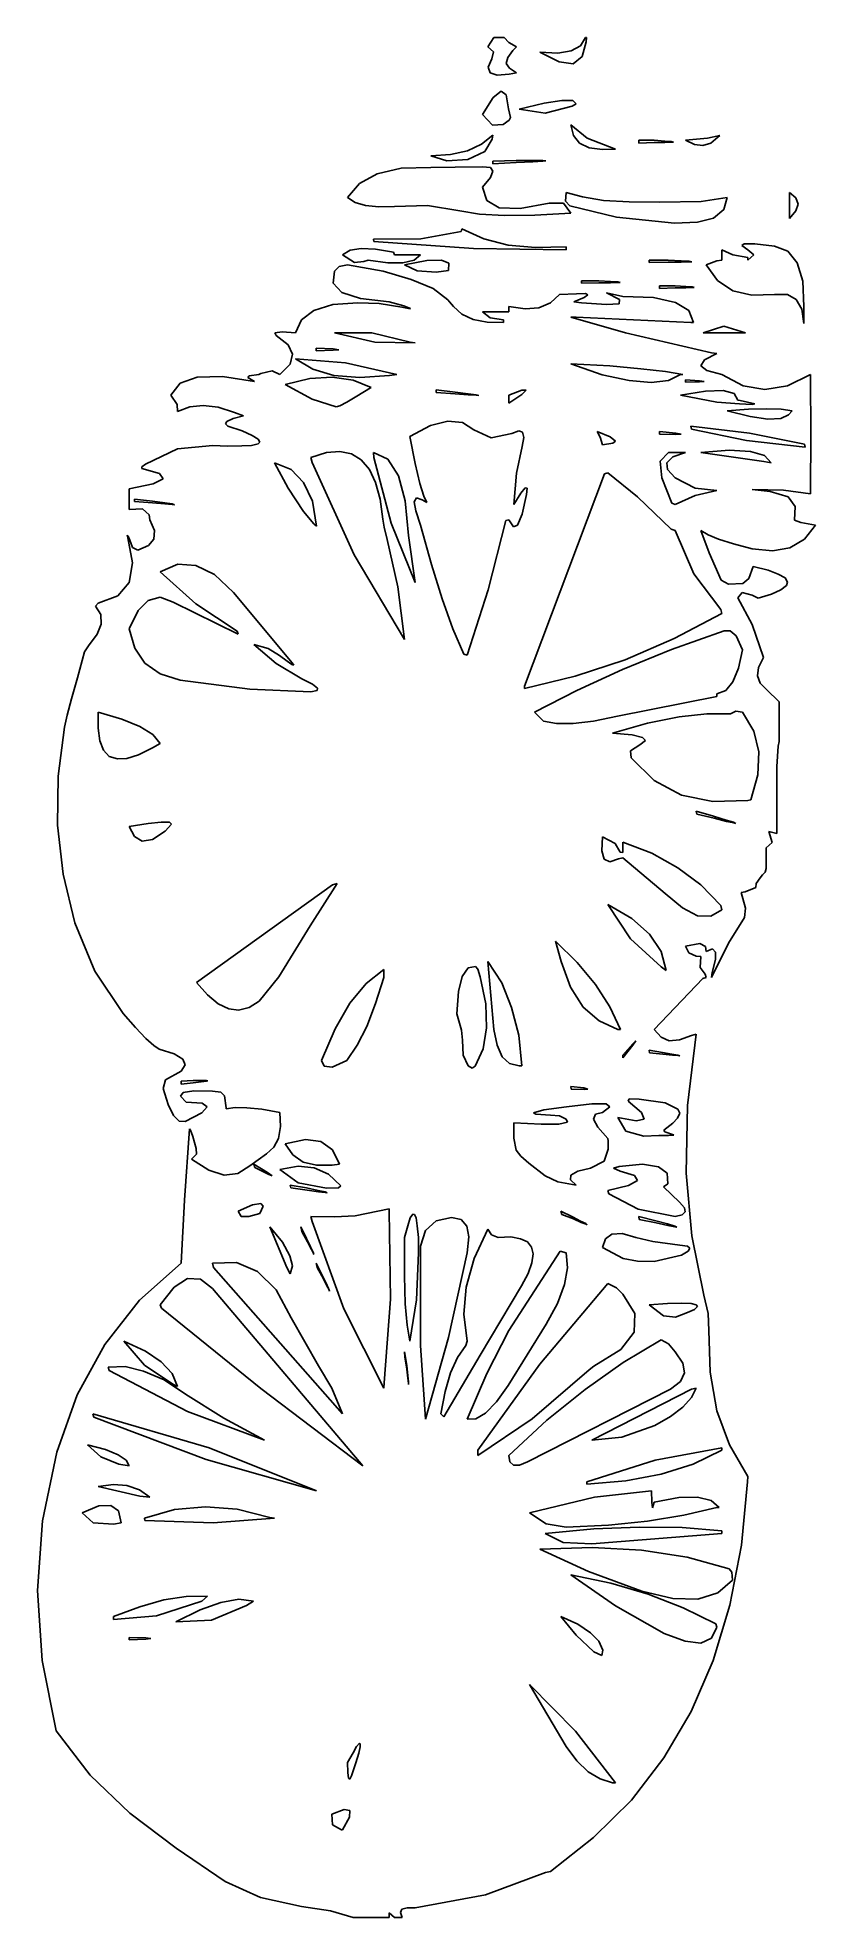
# Model space of a CAD drawing. Extents: x 0.81 to 3.02, y 0.02 to 5.35.
import ezdxf

# ---------------------------------------------------------------- set-up
doc = ezdxf.new("R2010")
doc.units = 0
doc.layers.get('0').update_dxf_attribs({"linetype": 'CONTINUOUS'})

msp = doc.modelspace()

# ---------------------------------------------------------------- linework, layer by layer
for p, q in [((2.0894, 5.3206), (2.1064, 5.3466)), ((2.1064, 5.3466), (2.1354, 5.3466)), ((2.1354, 5.3466), (2.1484, 5.3326)), ((2.1484, 5.3326), (2.1704, 5.3206)), ((2.3514, 5.3236), (2.3654, 5.3466)), ((2.3674, 5.3346), (2.3564, 5.2926)), ((2.3654, 5.3466), (2.3684, 5.3466)), ((2.3684, 5.3466), (2.3674, 5.3346)), ((2.1054, 5.3066), (2.0894, 5.3206)), ((2.0904, 5.2626), (2.1004, 5.2866)), ((2.1004, 5.2866), (2.1054, 5.3066)), ((2.1454, 5.2906), (2.1414, 5.2736)), ((2.1414, 5.2736), (2.1504, 5.2596)), ((2.1594, 5.3096), (2.1454, 5.2906)), ((2.1704, 5.3206), (2.1594, 5.3096)), ((2.2914, 5.2776), (2.2364, 5.3056)), ((2.2364, 5.3056), (2.2874, 5.3026)), ((2.2874, 5.3026), (2.3254, 5.3086)), ((2.3304, 5.2726), (2.2914, 5.2776)), ((2.3254, 5.3086), (2.3514, 5.3236)), ((2.3564, 5.2926), (2.3304, 5.2726)), ((2.0954, 5.2466), (2.0904, 5.2626)), ((2.1154, 5.2406), (2.0954, 5.2466)), ((2.1494, 5.2426), (2.1154, 5.2406)), ((2.1704, 5.2466), (2.1494, 5.2426)), ((2.1504, 5.2596), (2.1704, 5.2466)), ((2.0744, 5.1286), (2.1044, 5.1766)), ((2.1044, 5.1766), (2.1264, 5.1946)), ((2.1264, 5.1946), (2.1414, 5.1846)), ((2.1414, 5.1846), (2.1474, 5.1446)), ((2.2484, 5.1606), (2.2984, 5.1686)), ((2.2984, 5.1686), (2.3294, 5.1686)), ((2.3294, 5.1686), (2.3394, 5.1586)), ((2.1024, 5.0986), (2.0744, 5.1286)), ((2.1494, 5.1126), (2.1324, 5.1006)), ((2.1474, 5.1446), (2.1534, 5.1206)), ((2.1534, 5.1206), (2.1494, 5.1126)), ((2.1774, 5.1436), (2.2484, 5.1606)), ((2.2514, 5.1326), (2.1774, 5.1436)), ((2.3274, 5.1526), (2.2514, 5.1326)), ((2.3394, 5.1586), (2.3274, 5.1526)), ((2.0714, 5.0446), (2.1034, 5.0706)), ((2.1014, 5.0586), (2.0804, 5.0236)), ((2.1034, 5.0706), (2.1014, 5.0586)), ((2.1324, 5.1006), (2.1024, 5.0986)), ((2.3314, 5.0696), (2.3244, 5.0996)), ((2.3244, 5.0996), (2.3704, 5.0616)), ((2.3484, 5.0476), (2.3314, 5.0696)), ((2.3704, 5.0616), (2.4504, 5.0306)), ((2.6484, 5.0556), (2.7114, 5.0616)), ((2.7114, 5.0616), (2.7454, 5.0696)), ((2.7404, 5.0646), (2.7204, 5.0476)), ((2.7454, 5.0696), (2.7404, 5.0646)), ((1.9274, 5.0116), (1.9834, 5.0156)), ((1.9734, 4.9976), (1.9274, 5.0116)), ((1.9834, 5.0156), (2.0314, 5.0256)), ((2.0314, 5.0256), (2.0714, 5.0446)), ((2.0804, 5.0236), (2.0324, 5.0016)), ((2.3764, 5.0346), (2.3484, 5.0476)), ((2.4134, 5.0296), (2.3764, 5.0346)), ((2.4424, 5.0306), (2.4134, 5.0296)), ((2.4504, 5.0306), (2.4424, 5.0306)), ((2.5164, 5.0556), (2.5604, 5.0556)), ((2.5164, 5.0476), (2.5164, 5.0556)), ((2.5604, 5.0496), (2.5164, 5.0476)), ((2.5604, 5.0556), (2.5904, 5.0536)), ((2.5904, 5.0496), (2.5604, 5.0496)), ((2.5904, 5.0536), (2.6084, 5.0526)), ((2.6084, 5.0506), (2.5904, 5.0496)), ((2.6084, 5.0526), (2.6144, 5.0506)), ((2.6144, 5.0506), (2.6084, 5.0506)), ((2.6744, 5.0436), (2.6484, 5.0556)), ((2.6974, 5.0406), (2.6744, 5.0436)), ((2.7204, 5.0476), (2.6974, 5.0406)), ((1.7254, 4.9336), (1.7754, 4.9606)), ((1.7754, 4.9606), (1.8434, 4.9766)), ((1.8434, 4.9766), (1.9274, 4.9786)), ((1.9274, 4.9786), (1.9964, 4.9796)), ((2.0324, 5.0016), (1.9734, 4.9976)), ((1.9964, 4.9796), (2.0744, 4.9806)), ((2.0744, 4.9806), (2.0964, 4.9786)), ((2.0964, 4.9786), (2.1034, 4.9686)), ((2.1034, 4.9686), (2.0964, 4.9506)), ((2.1034, 4.9966), (2.1694, 4.9986)), ((2.1034, 4.9886), (2.1034, 4.9966)), ((2.1694, 4.9926), (2.1034, 4.9886)), ((2.1694, 4.9986), (2.2164, 4.9986)), ((2.2164, 4.9946), (2.1694, 4.9926)), ((2.2164, 4.9986), (2.2444, 4.9986)), ((2.2444, 4.9966), (2.2164, 4.9946)), ((2.2444, 4.9986), (2.2534, 4.9976)), ((2.2534, 4.9976), (2.2444, 4.9966)), ((1.6914, 4.8936), (1.7254, 4.9336)), ((2.0964, 4.9506), (2.0744, 4.9226)), ((2.0744, 4.9226), (2.0864, 4.8856)), ((2.3094, 4.8836), (2.3104, 4.9076)), ((2.3104, 4.9076), (2.3574, 4.8956)), ((2.9434, 4.8636), (2.9434, 4.9076)), ((2.9434, 4.9076), (2.9614, 4.8926)), ((1.7134, 4.8796), (1.6914, 4.8936)), ((1.7424, 4.8706), (1.7134, 4.8796)), ((1.7804, 4.8676), (1.7424, 4.8706)), ((1.8244, 4.8686), (1.7804, 4.8676)), ((1.9184, 4.8706), (1.8244, 4.8686)), ((2.0094, 4.8556), (1.9184, 4.8706)), ((2.0654, 4.8466), (2.0094, 4.8556)), ((2.1364, 4.8426), (2.0654, 4.8466)), ((2.0864, 4.8856), (2.1214, 4.8646)), ((2.1214, 4.8646), (2.1804, 4.8626)), ((2.1804, 4.8626), (2.2624, 4.8776)), ((2.3244, 4.8496), (2.2224, 4.8436)), ((2.2624, 4.8776), (2.3034, 4.8776)), ((2.3034, 4.8776), (2.3244, 4.8496)), ((2.3214, 4.8696), (2.3094, 4.8836)), ((2.4534, 4.8376), (2.3214, 4.8696)), ((2.3574, 4.8956), (2.4164, 4.8856)), ((2.4164, 4.8856), (2.4894, 4.8816)), ((2.4894, 4.8816), (2.5754, 4.8806)), ((2.5754, 4.8806), (2.6934, 4.8826)), ((2.6934, 4.8826), (2.7664, 4.8936)), ((2.7574, 4.8596), (2.7284, 4.8356)), ((2.7664, 4.8936), (2.7574, 4.8596)), ((2.9434, 4.8346), (2.9434, 4.8636)), ((2.9614, 4.8556), (2.9434, 4.8346)), ((2.9614, 4.8926), (2.9674, 4.8746)), ((2.9674, 4.8746), (2.9614, 4.8556)), ((1.8994, 4.7766), (2.0134, 4.7976)), ((2.0134, 4.7976), (2.0154, 4.8046)), ((2.0154, 4.8046), (2.0774, 4.7766)), ((2.2224, 4.8436), (2.1364, 4.8426)), ((2.6174, 4.8206), (2.4534, 4.8376)), ((2.6824, 4.8236), (2.6174, 4.8206)), ((2.7284, 4.8356), (2.6824, 4.8236)), ((1.6994, 4.7446), (1.6774, 4.7316)), ((1.7304, 4.7496), (1.6994, 4.7446)), ((1.7714, 4.7476), (1.7304, 4.7496)), ((1.7654, 4.7756), (1.8994, 4.7766)), ((1.7664, 4.7686), (1.7654, 4.7756)), ((2.0484, 4.7496), (1.7664, 4.7686)), ((1.8224, 4.7386), (1.7714, 4.7476)), ((1.8244, 4.7316), (1.8224, 4.7386)), ((2.3104, 4.7456), (2.0484, 4.7496)), ((2.0774, 4.7766), (2.1464, 4.7586)), ((2.1464, 4.7586), (2.2244, 4.7516)), ((2.2244, 4.7516), (2.3104, 4.7536)), ((2.3104, 4.7536), (2.3104, 4.7456)), ((2.7514, 4.7316), (2.7514, 4.7456)), ((2.7514, 4.7456), (2.7824, 4.7316)), ((2.8084, 4.7576), (2.8144, 4.7626)), ((2.8254, 4.7456), (2.8084, 4.7576)), ((2.8144, 4.7626), (2.8454, 4.7626)), ((2.8424, 4.7316), (2.8254, 4.7456)), ((2.8454, 4.7626), (2.9004, 4.7556)), ((2.9004, 4.7556), (2.9384, 4.7416)), ((2.9384, 4.7416), (2.9644, 4.7086)), ((1.6554, 4.6846), (1.6684, 4.6986)), ((1.6684, 4.6986), (1.6914, 4.7026)), ((1.6774, 4.7316), (1.7114, 4.7096)), ((1.6914, 4.7026), (1.7924, 4.6846)), ((1.7114, 4.7096), (1.7384, 4.7126)), ((1.7384, 4.7126), (1.7504, 4.7166)), ((1.7504, 4.7166), (1.8064, 4.7086)), ((1.8064, 4.7086), (1.8484, 4.7086)), ((1.8684, 4.7316), (1.8244, 4.7316)), ((1.8484, 4.7086), (1.8804, 4.7166)), ((1.8534, 4.7026), (1.9164, 4.7156)), ((1.8894, 4.6856), (1.8534, 4.7026)), ((1.8984, 4.7316), (1.8684, 4.7316)), ((1.8804, 4.7166), (1.8984, 4.7316)), ((1.9424, 4.6826), (1.8894, 4.6856)), ((1.9164, 4.7156), (1.9574, 4.7166)), ((1.9774, 4.6866), (1.9424, 4.6826)), ((1.9574, 4.7166), (1.9784, 4.7076)), ((1.9784, 4.7076), (1.9774, 4.6866)), ((2.5454, 4.7166), (2.5994, 4.7166)), ((2.5454, 4.7096), (2.5454, 4.7166)), ((2.5994, 4.7106), (2.5454, 4.7096)), ((2.5994, 4.7166), (2.6364, 4.7146)), ((2.6364, 4.7106), (2.5994, 4.7106)), ((2.6364, 4.7146), (2.6594, 4.7136)), ((2.6594, 4.7116), (2.6364, 4.7106)), ((2.6594, 4.7136), (2.6664, 4.7116)), ((2.6664, 4.7116), (2.6594, 4.7116)), ((2.7074, 4.7026), (2.7374, 4.7146)), ((2.7394, 4.6586), (2.7074, 4.7026)), ((2.7374, 4.7146), (2.7514, 4.7166)), ((2.7514, 4.7166), (2.7514, 4.7316)), ((2.7824, 4.7316), (2.8254, 4.7236)), ((2.8254, 4.7166), (2.8424, 4.7316)), ((2.8254, 4.7236), (2.8254, 4.7166)), ((2.9644, 4.7086), (2.9804, 4.6566)), ((1.6514, 4.6506), (1.6554, 4.6846)), ((1.6754, 4.6246), (1.6514, 4.6506)), ((1.7924, 4.6846), (1.8724, 4.6616)), ((1.8724, 4.6616), (1.9344, 4.6356)), ((1.9344, 4.6356), (1.9754, 4.6036)), ((2.3544, 4.6576), (2.4034, 4.6576)), ((2.3544, 4.6506), (2.3544, 4.6576)), ((2.4034, 4.6516), (2.3544, 4.6506)), ((2.4034, 4.6576), (2.4364, 4.6556)), ((2.4364, 4.6516), (2.4034, 4.6516)), ((2.4364, 4.6556), (2.4574, 4.6546)), ((2.4574, 4.6526), (2.4364, 4.6516)), ((2.4574, 4.6546), (2.4634, 4.6526)), ((2.4634, 4.6526), (2.4574, 4.6526)), ((2.5754, 4.6436), (2.6194, 4.6436)), ((2.5754, 4.6356), (2.5754, 4.6436)), ((2.6194, 4.6376), (2.5754, 4.6356)), ((2.6194, 4.6436), (2.6494, 4.6416)), ((2.6494, 4.6376), (2.6194, 4.6376)), ((2.6494, 4.6416), (2.6674, 4.6406)), ((2.6674, 4.6386), (2.6494, 4.6376)), ((2.6674, 4.6406), (2.6734, 4.6386)), ((2.6734, 4.6386), (2.6674, 4.6386)), ((2.7824, 4.6296), (2.7394, 4.6586)), ((2.9804, 4.6566), (2.9834, 4.5846)), ((1.5964, 4.5736), (1.6504, 4.5906)), ((1.6504, 4.5906), (1.7214, 4.5956)), ((1.7284, 4.6076), (1.6754, 4.6246)), ((1.7214, 4.5956), (1.7814, 4.5936)), ((1.8094, 4.5986), (1.7284, 4.6076)), ((1.7814, 4.5936), (1.8454, 4.5826)), ((1.8514, 4.5866), (1.8094, 4.5986)), ((1.8454, 4.5826), (1.8694, 4.5786)), ((1.8704, 4.5796), (1.8514, 4.5866)), ((1.8694, 4.5786), (1.8704, 4.5796)), ((1.9754, 4.6036), (1.9804, 4.5986)), ((1.9804, 4.5986), (1.9914, 4.5846)), ((1.9914, 4.5846), (2.0154, 4.5636)), ((2.1484, 4.5696), (2.1484, 4.5846)), ((2.1484, 4.5846), (2.1944, 4.5786)), ((2.1944, 4.5786), (2.2334, 4.5816)), ((2.2334, 4.5816), (2.2664, 4.5956)), ((2.2664, 4.5956), (2.2924, 4.6186)), ((2.2924, 4.6186), (2.3404, 4.6206)), ((2.3614, 4.6106), (2.3324, 4.5986)), ((2.3324, 4.5986), (2.3544, 4.5956)), ((2.3404, 4.6206), (2.3654, 4.6216)), ((2.3544, 4.5956), (2.4254, 4.5906)), ((2.3724, 4.6176), (2.3614, 4.6106)), ((2.3654, 4.6216), (2.3724, 4.6176)), ((2.4614, 4.6046), (2.4254, 4.6236)), ((2.4254, 4.6236), (2.4714, 4.6136)), ((2.4254, 4.5906), (2.4604, 4.5926)), ((2.4604, 4.5926), (2.4614, 4.6046)), ((2.4714, 4.6136), (2.5584, 4.6106)), ((2.5584, 4.6106), (2.6204, 4.5966)), ((2.6204, 4.5966), (2.6584, 4.5736)), ((2.8364, 4.6166), (2.7824, 4.6296)), ((2.9004, 4.6186), (2.8364, 4.6166)), ((2.9374, 4.6186), (2.9004, 4.6186)), ((2.9624, 4.6046), (2.9374, 4.6186)), ((2.9784, 4.5776), (2.9624, 4.6046)), ((2.9834, 4.5846), (2.9834, 4.5366)), ((1.5444, 4.5106), (1.5614, 4.5476)), ((1.5614, 4.5476), (1.5964, 4.5736)), ((2.0154, 4.5636), (2.0474, 4.5486)), ((2.0474, 4.5486), (2.0874, 4.5406)), ((2.0954, 4.5526), (2.0744, 4.5696)), ((2.0744, 4.5696), (2.1334, 4.5696)), ((2.0874, 4.5406), (2.1334, 4.5396)), ((2.1334, 4.5476), (2.0954, 4.5526)), ((2.1334, 4.5696), (2.1484, 4.5696)), ((2.1334, 4.5396), (2.1334, 4.5476)), ((2.3394, 4.5546), (2.3244, 4.5546)), ((2.3244, 4.5546), (2.4784, 4.5106)), ((2.6634, 4.5396), (2.3394, 4.5546)), ((2.6584, 4.5736), (2.6714, 4.5396)), ((2.6714, 4.5396), (2.6634, 4.5396)), ((2.6984, 4.5106), (2.7574, 4.5296)), ((2.7574, 4.5296), (2.8184, 4.5106)), ((2.9834, 4.5366), (2.9784, 4.5776)), ((1.4864, 4.5106), (1.5064, 4.5136)), ((1.4894, 4.5026), (1.4864, 4.5106)), ((1.5234, 4.4766), (1.4894, 4.5026)), ((1.5064, 4.5136), (1.5444, 4.5106)), ((1.5364, 4.4496), (1.5234, 4.4766)), ((1.6554, 4.5106), (1.7694, 4.4836)), ((1.7604, 4.5106), (1.6554, 4.5106)), ((1.8694, 4.4836), (1.7604, 4.5106)), ((1.7694, 4.4836), (1.8834, 4.4816)), ((1.8834, 4.4816), (1.8694, 4.4836)), ((2.4784, 4.5106), (2.7224, 4.4536)), ((2.8184, 4.5106), (2.6984, 4.5106)), ((1.5004, 4.3926), (1.5294, 4.4216)), ((1.5294, 4.4216), (1.5364, 4.4496)), ((1.5934, 4.4076), (1.5444, 4.4366)), ((1.5444, 4.4366), (1.6864, 4.4256)), ((1.6034, 4.4596), (1.6034, 4.4666)), ((1.6034, 4.4666), (1.6514, 4.4646)), ((1.6514, 4.4616), (1.6034, 4.4596)), ((1.6514, 4.4646), (1.6674, 4.4626)), ((1.6674, 4.4626), (1.6514, 4.4616)), ((1.6864, 4.4256), (1.8314, 4.3926)), ((2.3244, 4.4226), (2.4344, 4.4166)), ((2.4124, 4.3916), (2.3244, 4.4226)), ((2.7024, 4.4336), (2.6924, 4.4166)), ((2.7374, 4.4516), (2.7024, 4.4336)), ((2.7224, 4.4536), (2.7374, 4.4516)), ((1.1914, 4.3336), (1.2184, 4.3676)), ((1.2184, 4.3676), (1.2664, 4.3846)), ((1.2664, 4.3846), (1.3374, 4.3866)), ((1.3374, 4.3866), (1.4284, 4.3726)), ((1.4094, 4.3836), (1.4134, 4.3886)), ((1.4284, 4.3726), (1.4094, 4.3836)), ((1.4134, 4.3886), (1.4404, 4.3926)), ((1.4404, 4.3926), (1.4464, 4.3956)), ((1.4464, 4.3956), (1.4784, 4.4026)), ((1.4784, 4.4026), (1.5004, 4.3926)), ((1.5154, 4.3636), (1.5854, 4.3806)), ((1.5854, 4.3806), (1.6484, 4.3846)), ((1.6534, 4.3896), (1.5934, 4.4076)), ((1.6484, 4.3846), (1.7074, 4.3766)), ((1.7264, 4.3836), (1.6534, 4.3896)), ((1.7074, 4.3766), (1.7584, 4.3556)), ((1.8104, 4.3896), (1.7264, 4.3836)), ((1.8314, 4.3926), (1.8104, 4.3896)), ((2.4894, 4.3756), (2.4124, 4.3916)), ((2.4344, 4.4166), (2.5224, 4.4086)), ((2.5514, 4.3696), (2.4894, 4.3756)), ((2.5224, 4.4086), (2.5924, 4.4006)), ((2.6004, 4.3756), (2.5514, 4.3696)), ((2.5924, 4.4006), (2.6414, 4.3926)), ((2.6344, 4.3926), (2.6004, 4.3756)), ((2.6414, 4.3926), (2.6344, 4.3926)), ((2.6484, 4.3776), (2.6884, 4.3746)), ((2.6484, 4.3706), (2.6484, 4.3776)), ((2.6884, 4.3716), (2.6484, 4.3706)), ((2.6884, 4.3746), (2.7014, 4.3726)), ((2.7014, 4.3726), (2.6884, 4.3716)), ((2.6924, 4.4166), (2.7094, 4.4036)), ((2.7094, 4.4036), (2.7514, 4.3926)), ((2.7514, 4.3926), (2.8124, 4.3606)), ((2.9374, 4.3606), (3.0024, 4.3926)), ((3.0024, 4.3926), (3.0034, 4.2146)), ((1.2094, 4.3076), (1.1914, 4.3336)), ((1.5914, 4.3226), (1.5154, 4.3636)), ((1.6594, 4.3006), (1.5914, 4.3226)), ((1.6894, 4.3136), (1.6704, 4.3036)), ((1.7184, 4.3306), (1.6894, 4.3136)), ((1.7564, 4.3546), (1.7184, 4.3306)), ((1.7584, 4.3556), (1.7564, 4.3546)), ((1.9424, 4.3486), (1.9964, 4.3426)), ((1.9424, 4.3416), (1.9424, 4.3486)), ((1.9964, 4.3376), (1.9424, 4.3416)), ((1.9964, 4.3426), (2.0334, 4.3376)), ((2.0334, 4.3346), (1.9964, 4.3376)), ((2.0334, 4.3376), (2.0564, 4.3346)), ((2.0564, 4.3336), (2.0334, 4.3346)), ((2.0564, 4.3346), (2.0634, 4.3326)), ((2.0634, 4.3326), (2.0564, 4.3336)), ((2.1484, 4.3336), (2.1854, 4.3476)), ((2.1854, 4.3356), (2.1484, 4.3116)), ((2.1484, 4.3116), (2.1484, 4.3336)), ((2.1854, 4.3476), (2.1974, 4.3476)), ((2.1974, 4.3476), (2.1854, 4.3356)), ((2.6344, 4.3336), (2.7054, 4.3456)), ((2.7374, 4.3136), (2.6344, 4.3336)), ((2.7054, 4.3456), (2.7554, 4.3466)), ((2.8014, 4.3096), (2.7374, 4.3136)), ((2.7554, 4.3466), (2.7864, 4.3386)), ((2.7864, 4.3386), (2.7964, 4.3196)), ((2.7964, 4.3196), (2.8034, 4.3186)), ((2.8034, 4.3186), (2.8244, 4.3136)), ((2.8124, 4.3606), (2.8734, 4.3496)), ((2.8244, 4.3136), (2.8454, 4.3096)), ((2.8734, 4.3496), (2.9374, 4.3606)), ((1.2104, 4.2876), (1.2094, 4.3076)), ((1.2454, 4.3006), (1.2104, 4.2876)), ((1.2834, 4.3046), (1.2454, 4.3006)), ((1.3254, 4.2996), (1.2834, 4.3046)), ((1.3714, 4.2846), (1.3254, 4.2996)), ((1.3464, 4.2526), (1.3504, 4.2596)), ((1.3504, 4.2596), (1.3684, 4.2676)), ((1.3684, 4.2676), (1.3974, 4.2756)), ((1.3974, 4.2756), (1.3714, 4.2846)), ((1.6704, 4.3036), (1.6594, 4.3006)), ((1.9264, 4.2476), (1.9754, 4.2606)), ((1.9754, 4.2606), (2.0174, 4.2566)), ((2.7664, 4.2896), (2.8274, 4.2946)), ((2.8314, 4.2736), (2.7664, 4.2896)), ((2.8374, 4.3076), (2.8014, 4.3096)), ((2.8274, 4.2946), (2.8774, 4.2956)), ((2.8814, 4.2656), (2.8314, 4.2736)), ((2.8454, 4.3096), (2.8374, 4.3076)), ((2.8774, 4.2956), (2.9194, 4.2946)), ((2.9184, 4.2676), (2.8814, 4.2656)), ((2.9404, 4.2786), (2.9184, 4.2676)), ((2.9194, 4.2946), (2.9504, 4.2896)), ((2.9504, 4.2896), (2.9404, 4.2786)), ((1.3534, 4.2456), (1.3464, 4.2526)), ((1.3934, 4.2326), (1.3534, 4.2456)), ((1.4214, 4.2196), (1.3934, 4.2326)), ((1.4384, 4.2096), (1.4214, 4.2196)), ((1.4434, 4.2006), (1.4384, 4.2096)), ((1.8684, 4.2166), (1.9264, 4.2476)), ((1.8834, 4.1406), (1.8684, 4.2166)), ((2.0174, 4.2566), (2.0494, 4.2356)), ((2.0494, 4.2356), (2.0984, 4.2126)), ((2.0984, 4.2126), (2.1574, 4.2256)), ((2.1574, 4.2256), (2.1764, 4.2326)), ((2.1764, 4.2326), (2.1874, 4.2286)), ((2.1914, 4.2136), (2.1864, 4.1886)), ((2.1874, 4.2286), (2.1914, 4.2136)), ((2.4074, 4.2146), (2.3984, 4.2306)), ((2.3984, 4.2306), (2.4354, 4.2156)), ((2.4134, 4.1936), (2.4074, 4.2146)), ((2.4354, 4.2156), (2.4504, 4.2036)), ((2.5754, 4.2306), (2.6214, 4.2266)), ((2.5754, 4.2236), (2.5754, 4.2306)), ((2.6214, 4.2226), (2.5754, 4.2236)), ((2.6214, 4.2266), (2.6364, 4.2236)), ((2.6364, 4.2236), (2.6214, 4.2226)), ((2.6634, 4.2456), (2.8294, 4.2266)), ((2.6654, 4.2376), (2.6634, 4.2456)), ((2.8214, 4.2056), (2.6654, 4.2376)), ((2.8294, 4.2266), (2.9854, 4.1946)), ((3.0034, 4.2146), (3.0024, 4.0686)), ((1.1194, 4.1386), (1.2104, 4.1816)), ((1.2104, 4.1816), (1.3104, 4.1916)), ((1.3104, 4.1916), (1.3524, 4.1896)), ((1.3524, 4.1896), (1.3924, 4.1906)), ((1.3924, 4.1906), (1.4204, 4.1916)), ((1.4204, 4.1916), (1.4384, 4.1956)), ((1.4384, 4.1956), (1.4434, 4.2006)), ((1.5884, 4.1576), (1.6324, 4.1716)), ((1.5914, 4.1436), (1.5884, 4.1576)), ((1.6324, 4.1716), (1.6704, 4.1746)), ((1.6704, 4.1746), (1.7034, 4.1676)), ((1.7034, 4.1676), (1.7304, 4.1506)), ((1.7654, 4.1716), (1.8064, 4.1526)), ((1.7664, 4.1576), (1.7654, 4.1716)), ((1.8154, 3.9716), (1.7664, 4.1576)), ((2.1864, 4.1886), (2.1704, 4.1126)), ((2.4434, 4.1976), (2.4134, 4.1936)), ((2.4504, 4.2036), (2.4434, 4.1976)), ((2.6004, 4.1716), (2.5774, 4.1466)), ((2.5954, 4.1426), (2.6124, 4.1596)), ((2.6484, 4.1716), (2.6004, 4.1716)), ((2.6124, 4.1596), (2.6484, 4.1716)), ((2.6924, 4.1716), (2.7724, 4.1776)), ((2.8704, 4.1456), (2.6924, 4.1716)), ((2.7724, 4.1776), (2.8324, 4.1746)), ((2.9874, 4.1866), (2.8214, 4.2056)), ((2.8324, 4.1746), (2.8724, 4.1626)), ((2.8724, 4.1626), (2.8914, 4.1426)), ((2.9854, 4.1946), (2.9874, 4.1866)), ((1.1094, 4.1306), (1.1194, 4.1386)), ((1.1094, 4.1266), (1.1094, 4.1306)), ((1.1594, 4.1116), (1.1094, 4.1266)), ((1.1694, 4.0966), (1.1594, 4.1116)), ((1.5234, 4.0706), (1.4854, 4.1426)), ((1.4854, 4.1426), (1.5324, 4.1236)), ((1.5324, 4.1236), (1.5674, 4.0866)), ((1.7104, 3.8816), (1.5914, 4.1436)), ((1.7304, 4.1506), (1.7544, 4.1236)), ((1.7544, 4.1236), (1.7714, 4.0866)), ((1.8064, 4.1526), (1.8364, 4.1056)), ((1.8364, 4.1056), (1.8554, 4.0346)), ((1.8964, 4.0836), (1.8834, 4.1406)), ((2.1704, 4.1126), (2.1624, 4.0246)), ((2.1924, 3.5096), (2.4194, 4.1106)), ((2.4194, 4.1106), (2.4284, 4.1136)), ((2.4284, 4.1136), (2.5124, 4.0456)), ((2.5774, 4.1466), (2.5814, 4.0996)), ((2.5814, 4.0996), (2.6104, 4.0276)), ((2.5974, 4.1236), (2.5954, 4.1426)), ((2.6194, 4.0996), (2.5974, 4.1236)), ((2.6764, 4.0706), (2.6194, 4.0996)), ((2.8914, 4.1426), (2.8704, 4.1456)), ((1.0734, 4.0686), (1.1414, 4.0826)), ((1.0734, 4.0246), (1.0734, 4.0686)), ((1.1414, 4.0826), (1.1694, 4.0966)), ((1.5674, 4.0046), (1.5234, 4.0706)), ((1.5674, 4.0866), (1.5924, 4.0336)), ((1.7714, 4.0866), (1.7844, 4.0396)), ((1.9074, 4.0476), (1.8964, 4.0836)), ((1.9164, 4.0296), (1.9074, 4.0476)), ((2.1624, 4.0246), (2.1824, 4.0566)), ((2.1824, 4.0566), (2.1944, 4.0716)), ((2.1984, 4.0526), (2.1864, 3.9966)), ((2.1944, 4.0716), (2.2004, 4.0706)), ((2.2004, 4.0706), (2.1984, 4.0526)), ((2.6194, 4.0246), (2.6764, 4.0496)), ((2.7374, 4.0636), (2.6764, 4.0706)), ((2.6764, 4.0496), (2.7374, 4.0636)), ((2.9264, 4.0646), (2.8374, 4.0666)), ((2.8374, 4.0666), (2.8884, 4.0606)), ((2.8884, 4.0606), (2.9394, 4.0456)), ((3.0024, 4.0546), (2.9264, 4.0646)), ((3.0024, 4.0686), (3.0024, 4.0546)), ((1.0734, 4.0096), (1.0734, 4.0246)), ((1.1114, 4.0116), (1.0734, 4.0096)), ((1.0884, 4.0396), (1.1394, 4.0336)), ((1.0884, 4.0326), (1.0884, 4.0396)), ((1.1394, 4.0286), (1.0884, 4.0326)), ((1.1304, 3.9946), (1.1114, 4.0116)), ((1.1324, 3.9806), (1.1304, 3.9946)), ((1.1394, 4.0336), (1.1744, 4.0286)), ((1.1744, 4.0256), (1.1394, 4.0286)), ((1.1744, 4.0286), (1.1954, 4.0256)), ((1.1954, 4.0246), (1.1744, 4.0256)), ((1.1954, 4.0256), (1.2024, 4.0236)), ((1.2024, 4.0236), (1.1954, 4.0246)), ((1.5964, 3.9696), (1.5674, 4.0046)), ((1.5924, 4.0336), (1.6044, 3.9626)), ((1.7844, 4.0396), (1.7914, 3.9826)), ((1.8554, 4.0346), (1.8644, 3.9366)), ((1.8804, 4.0316), (1.8874, 4.0426)), ((1.8854, 4.0066), (1.8804, 4.0316)), ((1.8984, 3.9656), (1.8854, 4.0066)), ((1.8874, 4.0426), (1.9034, 4.0376)), ((1.9034, 4.0376), (1.9164, 4.0296)), ((2.1864, 3.9966), (2.1734, 3.9656)), ((2.5124, 4.0456), (2.6084, 3.9546)), ((2.6104, 4.0276), (2.6194, 4.0246)), ((2.9394, 4.0456), (2.9594, 4.0186)), ((2.9594, 4.0186), (2.9574, 3.9796)), ((1.1454, 3.9506), (1.1324, 3.9806)), ((1.1434, 3.9256), (1.1454, 3.9506)), ((1.6044, 3.9626), (1.5964, 3.9696)), ((1.7914, 3.9826), (1.7954, 3.9596)), ((1.7954, 3.9596), (1.8044, 3.9246)), ((1.8834, 3.8036), (1.8154, 3.9716)), ((1.9294, 3.8546), (1.8984, 3.9656)), ((2.1404, 3.9786), (2.0904, 3.7826)), ((2.1484, 3.9806), (2.1404, 3.9786)), ((2.1614, 3.9606), (2.1484, 3.9806)), ((2.1734, 3.9656), (2.1614, 3.9606)), ((2.6084, 3.9546), (2.6194, 3.9506)), ((2.6194, 3.9506), (2.6724, 3.8276)), ((2.7124, 3.9386), (2.6924, 3.9506)), ((2.6924, 3.9506), (2.7154, 3.8876)), ((2.9574, 3.9796), (2.9754, 3.9736)), ((2.9754, 3.9736), (3.0164, 3.9656)), ((3.0164, 3.9656), (2.9854, 3.9256)), ((1.0694, 3.9296), (1.0684, 3.9376)), ((1.0684, 3.9376), (1.0704, 3.9346)), ((1.0834, 3.8586), (1.0694, 3.9296)), ((1.0704, 3.9346), (1.0754, 3.9236)), ((1.0754, 3.9236), (1.0834, 3.9026)), ((1.0834, 3.9026), (1.0984, 3.8946)), ((1.0984, 3.8946), (1.1284, 3.9076)), ((1.1284, 3.9076), (1.1434, 3.9256)), ((1.8044, 3.9246), (1.8344, 3.7906)), ((1.8644, 3.9366), (1.8834, 3.8036)), ((2.7424, 3.9256), (2.7124, 3.9386)), ((2.7154, 3.8876), (2.7494, 3.8096)), ((2.7844, 3.9126), (2.7424, 3.9256)), ((2.8374, 3.8986), (2.7844, 3.9126)), ((2.8954, 3.8926), (2.8374, 3.8986)), ((2.9444, 3.9016), (2.8954, 3.8926)), ((2.9854, 3.9256), (2.9444, 3.9016)), ((1.0734, 3.8036), (1.0834, 3.8586)), ((1.2114, 3.8556), (1.1614, 3.8336)), ((1.1614, 3.8336), (1.2624, 3.7426)), ((1.2624, 3.8516), (1.2114, 3.8556)), ((1.3154, 3.8256), (1.2624, 3.8516)), ((1.8534, 3.6416), (1.7104, 3.8816)), ((1.9594, 3.7566), (1.9294, 3.8546)), ((2.8284, 3.8146), (2.8404, 3.8486)), ((2.8404, 3.8486), (2.8824, 3.8386)), ((2.8824, 3.8386), (2.9114, 3.8266)), ((1.0414, 3.7656), (1.0734, 3.8036)), ((1.3694, 3.7746), (1.3154, 3.8256)), ((1.8344, 3.7906), (1.8534, 3.6416)), ((2.0904, 3.7826), (2.0304, 3.5976)), ((2.6724, 3.8276), (2.7484, 3.7266)), ((2.7494, 3.8096), (2.7704, 3.7986)), ((2.7704, 3.7986), (2.8114, 3.8006)), ((2.8114, 3.8006), (2.8284, 3.8146)), ((2.9184, 3.7826), (2.8924, 3.7706)), ((2.9114, 3.8266), (2.9304, 3.8166)), ((2.9344, 3.7946), (2.9184, 3.7826)), ((2.9304, 3.8166), (2.9374, 3.8046)), ((2.9374, 3.8046), (2.9344, 3.7946)), ((0.9784, 3.7366), (0.9854, 3.7446)), ((0.9934, 3.7126), (0.9784, 3.7366)), ((0.9854, 3.7446), (1.0414, 3.7656)), ((1.1274, 3.7526), (1.0994, 3.7236)), ((1.1614, 3.7616), (1.1274, 3.7526)), ((1.1984, 3.7476), (1.1614, 3.7616)), ((1.3824, 3.6566), (1.1984, 3.7476)), ((1.2624, 3.7426), (1.3794, 3.6656)), ((1.5354, 3.5756), (1.3694, 3.7746)), ((1.9904, 3.6716), (1.9594, 3.7566)), ((2.8094, 3.7746), (2.7964, 3.7596)), ((2.7964, 3.7596), (2.8374, 3.6846)), ((2.8374, 3.7676), (2.8094, 3.7746)), ((2.8544, 3.7586), (2.8374, 3.7676)), ((2.8924, 3.7706), (2.8544, 3.7586)), ((0.9834, 3.6566), (0.9944, 3.6856)), ((0.9944, 3.6856), (0.9934, 3.7126)), ((1.0994, 3.7236), (1.0734, 3.6716)), ((2.7514, 3.7156), (2.6164, 3.6446)), ((2.7484, 3.7266), (2.7514, 3.7156)), ((2.8374, 3.6846), (2.8694, 3.5906)), ((0.9474, 3.6066), (0.9584, 3.6236)), ((0.9584, 3.6236), (0.9834, 3.6566)), ((1.0734, 3.6716), (1.0894, 3.6176)), ((1.3794, 3.6656), (1.3824, 3.6566)), ((1.4894, 3.5736), (1.4264, 3.6276)), ((1.4264, 3.6276), (1.4674, 3.6166)), ((2.0214, 3.6006), (1.9904, 3.6716)), ((2.6164, 3.6446), (2.4774, 3.5846)), ((2.6094, 3.6136), (2.7584, 3.6666)), ((2.7584, 3.6666), (2.7754, 3.6666)), ((2.7754, 3.6666), (2.7924, 3.6526)), ((2.7924, 3.6526), (2.8104, 3.6126)), ((0.9274, 3.5336), (0.9474, 3.6066)), ((1.0894, 3.6176), (1.1184, 3.5746)), ((1.1184, 3.5746), (1.1614, 3.5446)), ((1.4674, 3.6166), (1.4994, 3.5966)), ((1.5624, 3.5306), (1.4894, 3.5736)), ((1.4994, 3.5966), (1.5214, 3.5806)), ((1.5214, 3.5806), (1.5344, 3.5706)), ((1.5344, 3.5706), (1.5394, 3.5696)), ((1.5394, 3.5696), (1.5354, 3.5756)), ((2.0304, 3.5976), (2.0214, 3.6006)), ((2.4774, 3.5846), (2.3364, 3.5376)), ((2.4704, 3.5566), (2.6094, 3.6136)), ((2.8104, 3.6126), (2.7984, 3.5606)), ((2.8684, 3.5886), (2.8554, 3.5626)), ((2.8694, 3.5906), (2.8684, 3.5886)), ((0.9104, 3.4736), (0.9274, 3.5336)), ((1.1614, 3.5446), (1.2184, 3.5266)), ((1.2184, 3.5266), (1.4154, 3.5016)), ((1.5924, 3.5156), (1.5624, 3.5306)), ((1.6064, 3.5036), (1.5924, 3.5156)), ((2.3364, 3.5376), (2.1924, 3.5026)), ((2.3414, 3.4976), (2.4704, 3.5566)), ((2.7824, 3.5216), (2.7624, 3.4976)), ((2.7984, 3.5606), (2.7824, 3.5216)), ((2.8554, 3.5626), (2.8524, 3.5386)), ((2.8524, 3.5386), (2.8604, 3.5186)), ((2.8604, 3.5186), (2.8784, 3.5006)), ((0.8984, 3.4276), (0.9104, 3.4736)), ((1.4154, 3.5016), (1.5884, 3.4936)), ((1.5884, 3.4936), (1.6054, 3.4976)), ((1.6054, 3.4976), (1.6064, 3.5036)), ((2.1924, 3.5026), (2.1924, 3.5096)), ((2.2214, 3.4356), (2.3414, 3.4976)), ((2.7374, 3.4806), (2.4564, 3.4246)), ((2.7624, 3.4976), (2.7374, 3.4876)), ((2.7374, 3.4876), (2.7374, 3.4806)), ((2.8784, 3.5006), (2.9134, 3.4656)), ((2.9134, 3.4656), (2.9134, 3.3526)), ((0.8904, 3.3936), (0.8984, 3.4276)), ((0.9854, 3.3906), (0.9854, 3.4356)), ((0.9854, 3.4356), (1.0524, 3.4166)), ((1.0524, 3.4166), (1.1034, 3.3956)), ((2.2464, 3.4106), (2.2214, 3.4356)), ((2.2834, 3.4036), (2.2464, 3.4106)), ((2.3884, 3.4106), (2.3304, 3.4036)), ((2.4564, 3.4246), (2.3884, 3.4106)), ((2.5414, 3.4046), (2.6304, 3.4226)), ((2.6304, 3.4226), (2.7094, 3.4316)), ((2.7094, 3.4316), (2.7764, 3.4316)), ((2.7764, 3.4316), (2.7914, 3.4386)), ((2.7914, 3.4386), (2.8104, 3.4356)), ((2.8104, 3.4356), (2.8424, 3.3826)), ((0.8724, 3.2546), (0.8904, 3.3936)), ((0.9904, 3.3546), (0.9854, 3.3906)), ((1.0014, 3.3286), (0.9904, 3.3546)), ((1.1034, 3.3956), (1.1404, 3.3726)), ((1.1404, 3.3726), (1.1614, 3.3476)), ((2.3304, 3.4036), (2.2834, 3.4036)), ((2.4424, 3.3766), (2.5414, 3.4046)), ((2.4974, 3.3716), (2.4424, 3.3766)), ((2.5274, 3.3646), (2.4974, 3.3716)), ((2.5194, 3.3436), (2.5354, 3.3556)), ((2.5354, 3.3556), (2.5274, 3.3646)), ((2.8424, 3.3826), (2.8564, 3.3236)), ((1.0174, 3.3106), (1.0014, 3.3286)), ((1.0404, 3.3036), (1.0174, 3.3106)), ((1.0674, 3.3046), (1.0404, 3.3036)), ((1.1004, 3.3156), (1.0674, 3.3046)), ((1.1394, 3.3346), (1.1004, 3.3156)), ((1.1614, 3.3476), (1.1394, 3.3346)), ((2.4934, 3.3266), (2.5194, 3.3436)), ((2.4944, 3.3066), (2.4934, 3.3266)), ((2.5604, 3.2426), (2.4944, 3.3066)), ((2.8564, 3.3236), (2.8534, 3.2586)), ((2.9114, 3.3396), (2.9074, 3.2826)), ((2.9134, 3.3526), (2.9114, 3.3396)), ((0.8704, 3.1156), (0.8724, 3.2546)), ((2.8534, 3.2586), (2.8334, 3.1876)), ((2.9074, 3.2826), (2.9074, 3.2386)), ((2.6374, 3.2006), (2.5604, 3.2426)), ((2.7264, 3.1826), (2.6374, 3.2006)), ((2.9074, 3.2386), (2.9074, 3.1526)), ((2.6784, 3.1556), (2.7284, 3.1416)), ((2.6804, 3.1476), (2.6784, 3.1556)), ((2.7294, 3.1356), (2.6804, 3.1476)), ((2.8254, 3.1856), (2.7264, 3.1826)), ((2.7284, 3.1416), (2.7634, 3.1306)), ((2.8334, 3.1876), (2.8254, 3.1856)), ((2.9074, 3.1526), (2.9074, 3.1236)), ((0.8864, 2.9776), (0.8704, 3.1156)), ((1.0734, 3.1126), (1.1274, 3.1206)), ((1.0884, 3.0836), (1.0734, 3.1126)), ((1.1274, 3.1206), (1.1644, 3.1246)), ((1.1754, 3.0986), (1.1394, 3.0756)), ((1.1644, 3.1246), (1.1874, 3.1246)), ((1.1934, 3.1186), (1.1754, 3.0986)), ((1.1874, 3.1246), (1.1934, 3.1186)), ((2.7644, 3.1266), (2.7294, 3.1356)), ((2.7634, 3.1306), (2.7844, 3.1246)), ((2.7854, 3.1226), (2.7644, 3.1266)), ((2.7844, 3.1246), (2.7914, 3.1206)), ((2.7914, 3.1206), (2.7854, 3.1226)), ((2.9074, 3.0926), (2.8844, 3.0976)), ((2.8844, 3.0976), (2.8944, 3.0666)), ((2.9074, 3.1236), (2.9074, 3.0926)), ((1.1104, 3.0706), (1.0884, 3.0836)), ((1.1394, 3.0756), (1.1104, 3.0706)), ((2.4114, 3.0436), (2.4134, 3.0826)), ((2.4184, 3.0196), (2.4114, 3.0436)), ((2.4134, 3.0826), (2.4494, 3.0636)), ((2.4494, 3.0636), (2.4634, 3.0396)), ((2.4634, 3.0396), (2.4714, 3.0386)), ((2.4714, 3.0536), (2.4714, 3.0676)), ((2.4714, 3.0676), (2.5534, 3.0366)), ((2.4714, 3.0386), (2.4714, 3.0536)), ((2.5534, 3.0366), (2.6274, 2.9956)), ((2.8944, 3.0666), (2.8774, 3.0516)), ((2.8774, 3.0516), (2.8774, 3.0366)), ((2.8774, 3.0366), (2.8774, 3.0226)), ((2.4344, 3.0126), (2.4184, 3.0196)), ((2.4594, 3.0206), (2.4344, 3.0126)), ((2.4714, 3.0236), (2.4594, 3.0206)), ((2.5914, 2.9226), (2.4714, 3.0236)), ((2.6274, 2.9956), (2.6924, 2.9466)), ((2.8744, 2.9826), (2.8664, 2.9756)), ((2.8774, 2.9936), (2.8744, 2.9826)), ((2.8774, 3.0226), (2.8774, 2.9936)), ((0.9194, 2.8396), (0.8864, 2.9776)), ((1.2644, 2.6706), (1.6494, 2.9466)), ((1.6624, 2.9506), (1.5864, 2.8306)), ((1.6494, 2.9466), (1.6624, 2.9506)), ((2.6924, 2.9466), (2.7484, 2.8886)), ((2.8474, 2.9396), (2.8174, 2.9276)), ((2.8484, 2.9506), (2.8474, 2.9396)), ((2.8604, 2.9666), (2.8484, 2.9506)), ((2.8664, 2.9756), (2.8604, 2.9666)), ((2.4934, 2.7936), (2.4284, 2.8916)), ((2.4284, 2.8916), (2.4964, 2.8516)), ((2.6404, 2.8816), (2.5914, 2.9226)), ((2.6824, 2.8596), (2.6404, 2.8816)), ((2.7514, 2.8766), (2.7204, 2.8586)), ((2.7484, 2.8886), (2.7514, 2.8766)), ((2.8174, 2.9276), (2.8064, 2.9256)), ((2.8064, 2.9256), (2.8184, 2.8806)), ((2.8184, 2.8806), (2.8154, 2.8546)), ((0.9764, 2.7026), (0.9194, 2.8396)), ((1.5864, 2.8306), (1.4974, 2.6866)), ((2.4964, 2.8516), (2.5464, 2.8076)), ((2.7204, 2.8586), (2.6824, 2.8596)), ((2.8154, 2.8546), (2.7704, 2.7816)), ((2.2804, 2.7876), (2.3424, 2.7266)), ((2.2964, 2.7296), (2.2804, 2.7876)), ((2.5794, 2.7146), (2.4934, 2.7936)), ((2.5464, 2.8076), (2.5794, 2.7586)), ((2.6894, 2.7806), (2.6484, 2.7736)), ((2.6484, 2.7736), (2.6584, 2.7546)), ((2.7054, 2.7726), (2.6894, 2.7806)), ((2.7074, 2.7586), (2.7054, 2.7726)), ((2.7704, 2.7816), (2.7224, 2.6846)), ((2.0334, 2.7116), (2.0544, 2.7156)), ((2.0544, 2.7156), (2.0604, 2.7086)), ((2.1064, 2.5376), (2.0894, 2.7296)), ((2.0894, 2.7296), (2.1284, 2.6696)), ((2.3234, 2.6576), (2.2964, 2.7296)), ((2.3424, 2.7266), (2.3934, 2.6646)), ((2.5794, 2.7586), (2.5944, 2.7046)), ((2.6584, 2.7546), (2.6784, 2.7446)), ((2.6784, 2.7446), (2.6924, 2.7436)), ((2.6924, 2.7436), (2.6904, 2.7126)), ((2.7254, 2.7656), (2.7074, 2.7586)), ((2.7244, 2.6986), (2.7334, 2.7356)), ((2.7334, 2.7566), (2.7254, 2.7656)), ((2.7334, 2.7356), (2.7334, 2.7566)), ((1.0564, 2.5826), (0.9764, 2.7026)), ((1.2954, 2.6356), (1.2644, 2.6706)), ((1.4974, 2.6866), (1.4414, 2.6176)), ((1.6984, 2.6116), (1.7444, 2.6676)), ((1.7444, 2.6676), (1.7944, 2.7076)), ((1.7944, 2.6846), (1.7714, 2.6106)), ((1.7944, 2.7076), (1.7944, 2.6846)), ((2.0064, 2.6446), (2.0164, 2.6876)), ((2.0164, 2.6876), (2.0334, 2.7116)), ((2.0604, 2.7086), (2.0674, 2.6866)), ((2.0674, 2.6866), (2.0834, 2.6096)), ((2.1284, 2.6696), (2.1564, 2.5996)), ((2.3934, 2.6646), (2.4344, 2.6016)), ((2.6974, 2.6816), (2.5604, 2.5376)), ((2.5944, 2.7046), (2.5794, 2.7146)), ((2.6904, 2.7126), (2.7044, 2.6936)), ((2.7074, 2.6846), (2.6974, 2.6816)), ((2.7044, 2.6936), (2.7074, 2.6846)), ((2.7224, 2.6846), (2.7244, 2.6986)), ((1.3254, 2.6096), (1.2954, 2.6356)), ((1.3554, 2.5956), (1.3254, 2.6096)), ((1.4414, 2.6176), (1.4134, 2.5996)), ((1.6564, 2.5396), (1.6984, 2.6116)), ((1.7714, 2.6106), (1.7464, 2.5456)), ((2.0014, 2.5816), (2.0064, 2.6446)), ((2.0834, 2.6096), (2.0854, 2.5416)), ((2.3594, 2.6006), (2.3234, 2.6576)), ((1.0914, 2.5426), (1.0564, 2.5826)), ((1.3834, 2.5916), (1.3554, 2.5956)), ((1.4134, 2.5996), (1.3834, 2.5916)), ((2.0144, 2.5356), (2.0014, 2.5816)), ((2.1564, 2.5996), (2.1764, 2.5216)), ((2.4044, 2.5616), (2.3594, 2.6006)), ((2.4574, 2.5376), (2.4044, 2.5616)), ((2.4344, 2.6016), (2.4644, 2.5376)), ((1.1204, 2.5116), (1.0914, 2.5426)), ((1.1434, 2.4916), (1.1204, 2.5116)), ((1.6184, 2.4496), (1.6564, 2.5396)), ((1.7464, 2.5456), (1.7194, 2.4926)), ((2.0174, 2.5066), (2.0144, 2.5356)), ((2.0194, 2.4646), (2.0174, 2.5066)), ((2.0854, 2.5416), (2.0754, 2.4826)), ((2.1154, 2.4926), (2.1064, 2.5376)), ((2.1764, 2.5216), (2.1854, 2.4346)), ((2.4644, 2.5376), (2.4574, 2.5376)), ((2.4994, 2.4966), (2.5084, 2.5056)), ((2.5084, 2.5056), (2.4994, 2.4926)), ((2.5604, 2.5376), (2.5794, 2.5156)), ((2.5794, 2.5156), (2.6024, 2.5056)), ((2.6024, 2.5056), (2.6314, 2.5076)), ((2.6314, 2.5076), (2.6654, 2.5206)), ((2.6784, 2.5236), (2.6544, 2.3216)), ((2.6654, 2.5206), (2.6784, 2.5236)), ((1.1584, 2.4816), (1.1434, 2.4916)), ((1.2014, 2.4686), (1.1584, 2.4816)), ((1.2254, 2.4536), (1.2014, 2.4686)), ((1.2324, 2.4376), (1.2254, 2.4536)), ((1.6254, 2.4336), (1.6184, 2.4496)), ((1.6894, 2.4496), (1.6484, 2.4306)), ((1.7194, 2.4926), (1.6894, 2.4496)), ((2.0334, 2.4346), (2.0194, 2.4646)), ((2.0754, 2.4826), (2.0534, 2.4336)), ((2.1294, 2.4596), (2.1154, 2.4926)), ((2.1504, 2.4406), (2.1294, 2.4596)), ((2.4714, 2.4646), (2.4994, 2.4966)), ((2.4994, 2.4926), (2.4714, 2.4566)), ((2.4714, 2.4566), (2.4714, 2.4646)), ((2.5454, 2.4786), (2.5834, 2.4726)), ((2.5464, 2.4716), (2.5454, 2.4786)), ((2.5844, 2.4676), (2.5464, 2.4716)), ((2.5834, 2.4726), (2.6104, 2.4676)), ((2.6114, 2.4646), (2.5844, 2.4676)), ((2.6104, 2.4676), (2.6274, 2.4646)), ((2.6274, 2.4636), (2.6114, 2.4646)), ((2.6274, 2.4646), (2.6324, 2.4626)), ((2.6324, 2.4626), (2.6274, 2.4636)), ((1.1764, 2.3946), (1.2204, 2.4196)), ((1.2204, 2.4196), (1.2324, 2.4376)), ((1.6484, 2.4306), (1.6254, 2.4336)), ((2.0444, 2.4276), (2.0334, 2.4346)), ((2.0534, 2.4336), (2.0444, 2.4276)), ((2.1774, 2.4346), (2.1504, 2.4406)), ((2.1854, 2.4346), (2.1774, 2.4346)), ((1.1694, 2.3706), (1.1764, 2.3946)), ((1.1844, 2.3246), (1.1694, 2.3706)), ((1.2264, 2.3586), (1.2194, 2.3486)), ((1.2194, 2.3486), (1.2354, 2.3316)), ((1.2204, 2.3906), (1.2544, 2.3926)), ((1.2204, 2.3826), (1.2204, 2.3906)), ((1.2544, 2.3866), (1.2204, 2.3826)), ((1.2564, 2.3636), (1.2264, 2.3586)), ((1.2544, 2.3926), (1.2774, 2.3926)), ((1.2774, 2.3886), (1.2544, 2.3866)), ((1.3094, 2.3626), (1.2564, 2.3636)), ((1.2774, 2.3926), (1.2924, 2.3926)), ((1.2924, 2.3906), (1.2774, 2.3886)), ((1.2924, 2.3926), (1.2964, 2.3916)), ((1.2964, 2.3916), (1.2924, 2.3906)), ((1.3334, 2.3596), (1.3094, 2.3626)), ((1.3434, 2.3496), (1.3334, 2.3596)), ((1.3484, 2.3156), (1.3434, 2.3496)), ((2.3244, 2.3756), (2.3604, 2.3716)), ((2.3254, 2.3686), (2.3244, 2.3756)), ((2.3614, 2.3676), (2.3254, 2.3686)), ((2.3604, 2.3716), (2.3724, 2.3686)), ((2.3724, 2.3686), (2.3614, 2.3676)), ((1.1994, 2.2936), (1.1844, 2.3246)), ((1.2154, 2.2776), (1.1994, 2.2936)), ((1.2794, 2.3016), (1.2324, 2.2766)), ((1.2354, 2.3316), (1.2804, 2.3286)), ((1.2944, 2.3186), (1.2794, 2.3016)), ((1.2804, 2.3286), (1.2944, 2.3186)), ((1.3734, 2.3166), (1.3484, 2.3126)), ((1.3484, 2.3126), (1.3484, 2.3156)), ((1.4064, 2.3156), (1.3734, 2.3166)), ((1.4494, 2.3116), (1.4064, 2.3156)), ((1.5004, 2.3026), (1.4494, 2.3116)), ((1.5024, 2.2626), (1.5004, 2.3026)), ((2.2184, 2.3016), (2.2474, 2.3096)), ((2.2254, 2.2976), (2.2184, 2.3016)), ((2.2664, 2.2946), (2.2254, 2.2976)), ((2.2474, 2.3096), (2.3114, 2.3186)), ((2.2924, 2.2926), (2.2664, 2.2946)), ((2.3104, 2.2836), (2.2924, 2.2926)), ((2.3114, 2.3186), (2.3834, 2.3266)), ((2.3834, 2.3266), (2.4244, 2.3266)), ((2.3934, 2.2976), (2.3884, 2.2836)), ((2.4134, 2.3026), (2.3934, 2.2976)), ((2.4344, 2.3186), (2.4134, 2.3026)), ((2.4244, 2.3266), (2.4344, 2.3186)), ((2.4864, 2.3346), (2.4894, 2.3406)), ((2.5244, 2.3026), (2.4864, 2.3346)), ((2.4894, 2.3406), (2.5174, 2.3396)), ((2.5174, 2.3396), (2.5914, 2.3296)), ((2.5314, 2.2836), (2.5244, 2.3026)), ((2.5914, 2.3296), (2.6274, 2.3116)), ((2.6324, 2.3006), (2.6264, 2.2866)), ((2.6274, 2.3116), (2.6324, 2.3006)), ((2.6544, 2.3216), (2.6504, 2.1306)), ((1.2324, 2.2766), (1.2154, 2.2776)), ((1.2304, 2.0536), (1.2444, 2.2556)), ((1.2444, 2.2556), (1.2474, 2.2526)), ((1.2474, 2.2526), (1.2534, 2.2346)), ((1.4964, 2.2286), (1.5024, 2.2626)), ((2.1624, 2.2296), (2.1624, 2.2726)), ((2.1624, 2.2726), (2.2404, 2.2696)), ((2.2404, 2.2696), (2.2904, 2.2696)), ((2.2904, 2.2696), (2.3144, 2.2746)), ((2.3144, 2.2746), (2.3104, 2.2836)), ((2.3884, 2.2836), (2.4004, 2.2606)), ((2.4004, 2.2606), (2.4284, 2.2286)), ((2.4574, 2.2876), (2.5094, 2.2786)), ((2.4794, 2.2496), (2.4574, 2.2876)), ((2.5304, 2.2356), (2.4794, 2.2496)), ((2.5094, 2.2786), (2.5314, 2.2836)), ((2.5734, 2.2366), (2.5304, 2.2356)), ((2.6004, 2.2366), (2.5734, 2.2366)), ((2.6124, 2.2716), (2.5874, 2.2526)), ((2.5874, 2.2526), (2.5904, 2.2476)), ((2.5904, 2.2476), (2.6144, 2.2386)), ((2.6154, 2.2376), (2.6004, 2.2366)), ((2.6264, 2.2866), (2.6124, 2.2716)), ((2.6144, 2.2386), (2.6154, 2.2376)), ((1.2644, 2.1846), (1.2504, 2.1696)), ((1.2534, 2.2346), (1.2634, 2.2006)), ((1.2634, 2.2006), (1.2644, 2.1846)), ((1.4154, 2.1516), (1.4624, 2.1856)), ((1.4624, 2.1856), (1.4834, 2.2036)), ((1.4834, 2.2036), (1.4964, 2.2286)), ((1.5154, 2.2136), (1.5724, 2.2256)), ((1.5374, 2.1826), (1.5154, 2.2136)), ((1.5724, 2.2256), (1.6164, 2.2196)), ((1.6164, 2.2196), (1.6494, 2.1966)), ((1.6494, 2.1966), (1.6694, 2.1556)), ((2.1694, 2.1956), (2.1624, 2.2296)), ((2.1824, 2.1786), (2.1694, 2.1956)), ((2.4294, 2.1986), (2.4184, 2.1646)), ((2.4284, 2.2286), (2.4294, 2.2216)), ((2.4294, 2.2216), (2.4294, 2.1986)), ((1.2504, 2.1696), (1.2994, 2.1386)), ((1.2994, 2.1386), (1.3424, 2.1246)), ((1.3814, 2.1296), (1.4154, 2.1516)), ((1.4264, 2.1556), (1.4654, 2.1326)), ((1.4294, 2.1466), (1.4264, 2.1556)), ((1.4674, 2.1276), (1.4294, 2.1466)), ((1.4654, 2.1326), (1.4784, 2.1226)), ((1.5004, 2.1406), (1.5524, 2.1506)), ((1.5524, 2.1026), (1.5004, 2.1406)), ((1.5664, 2.1616), (1.5374, 2.1826)), ((1.5524, 2.1506), (1.5974, 2.1456)), ((1.6044, 2.1526), (1.5664, 2.1616)), ((1.5974, 2.1456), (1.6384, 2.1276)), ((1.6484, 2.1526), (1.6044, 2.1526)), ((1.6694, 2.1556), (1.6484, 2.1526)), ((2.2054, 2.1586), (2.1824, 2.1786)), ((2.2514, 2.1226), (2.2054, 2.1586)), ((2.3434, 2.1356), (2.3244, 2.1246)), ((2.3794, 2.1446), (2.3434, 2.1356)), ((2.4184, 2.1646), (2.3794, 2.1446)), ((2.4444, 2.1446), (2.4604, 2.1496)), ((2.4634, 2.1356), (2.4444, 2.1446)), ((2.4604, 2.1496), (2.5274, 2.1556)), ((2.5044, 2.1236), (2.4634, 2.1356)), ((2.5274, 2.1556), (2.5724, 2.1486)), ((2.5724, 2.1486), (2.5964, 2.1306)), ((2.5964, 2.1306), (2.5984, 2.1006)), ((2.6504, 2.1306), (2.6664, 1.9526)), ((1.3424, 2.1246), (1.3814, 2.1296)), ((1.4784, 2.1226), (1.4674, 2.1276)), ((1.5314, 2.0886), (1.5294, 2.0966)), ((1.5294, 2.0966), (1.5754, 2.0886)), ((1.5774, 2.0826), (1.5314, 2.0886)), ((1.6324, 2.0876), (1.5524, 2.1026)), ((1.5754, 2.0886), (1.6084, 2.0816)), ((1.6094, 2.0776), (1.5774, 2.0826)), ((1.6084, 2.0816), (1.6284, 2.0776)), ((1.6284, 2.0756), (1.6094, 2.0776)), ((1.6284, 2.0776), (1.6344, 2.0746)), ((1.6664, 2.0886), (1.6324, 2.0876)), ((1.6384, 2.1276), (1.6724, 2.0946)), ((1.6724, 2.0946), (1.6664, 2.0886)), ((2.2874, 2.1056), (2.2514, 2.1226)), ((2.3394, 2.0966), (2.2874, 2.1056)), ((2.3244, 2.1246), (2.3234, 2.1116)), ((2.3234, 2.1116), (2.3394, 2.0966)), ((2.4284, 2.0816), (2.4874, 2.0956)), ((2.4314, 2.0716), (2.4284, 2.0816)), ((2.4874, 2.0956), (2.5124, 2.1096)), ((2.5124, 2.1096), (2.5044, 2.1236)), ((2.5984, 2.1006), (2.5864, 2.0916)), ((2.5864, 2.0916), (2.6314, 2.0486)), ((1.2204, 1.8756), (1.2304, 2.0536)), ((1.3824, 2.0226), (1.4224, 2.0406)), ((1.4224, 2.0406), (1.4464, 2.0446)), ((1.4534, 2.0366), (1.4434, 2.0166)), ((1.4464, 2.0446), (1.4534, 2.0366)), ((1.6344, 2.0746), (1.6284, 2.0756)), ((1.7134, 2.0096), (1.8094, 2.0296)), ((1.8094, 2.0296), (1.8094, 2.0226)), ((2.5144, 2.0286), (2.4314, 2.0716)), ((2.6194, 2.0076), (2.5144, 2.0286)), ((2.6314, 2.0486), (2.6454, 2.0326)), ((2.6454, 2.0326), (2.6474, 2.0206)), ((1.3904, 2.0076), (1.3824, 2.0226)), ((1.4124, 2.0076), (1.3904, 2.0076)), ((1.4434, 2.0166), (1.4124, 2.0076)), ((1.5204, 1.8636), (1.4714, 1.9786)), ((1.4714, 1.9786), (1.5074, 1.9346)), ((1.5594, 1.9786), (1.5754, 1.9456)), ((1.5624, 1.9656), (1.5594, 1.9786)), ((1.5914, 1.9936), (1.5884, 2.0076)), ((1.5884, 2.0076), (1.6554, 2.0066)), ((1.6814, 1.7466), (1.5914, 1.9936)), ((1.6554, 2.0066), (1.7134, 2.0096)), ((1.8094, 2.0226), (1.8134, 1.7736)), ((1.8534, 1.9486), (1.8624, 1.9816)), ((1.8624, 1.9816), (1.8694, 2.0036)), ((1.8694, 2.0036), (1.8764, 2.0146)), ((1.8764, 2.0146), (1.8814, 2.0136)), ((1.8814, 2.0136), (1.8864, 2.0036)), ((1.8864, 2.0036), (1.8894, 1.9816)), ((1.8894, 1.9816), (1.8924, 1.9486)), ((1.9124, 1.9676), (1.9424, 1.9956)), ((1.9424, 1.9956), (1.9864, 2.0046)), ((1.9864, 2.0046), (2.0134, 1.9996)), ((2.0134, 1.9996), (2.0294, 1.9806)), ((2.0294, 1.9806), (2.0354, 1.9496)), ((2.0504, 1.8886), (2.0894, 1.9716)), ((2.0894, 1.9716), (2.0994, 1.9556)), ((2.2984, 2.0136), (2.2954, 2.0226)), ((2.2954, 2.0226), (2.3284, 2.0066)), ((2.3314, 2.0006), (2.2984, 2.0136)), ((2.3284, 2.0066), (2.3514, 1.9946)), ((2.3534, 1.9906), (2.3314, 2.0006)), ((2.3514, 1.9946), (2.3664, 1.9876)), ((2.3674, 1.9856), (2.3534, 1.9906)), ((2.3664, 1.9876), (2.3704, 1.9836)), ((2.3704, 1.9836), (2.3674, 1.9856)), ((2.5164, 2.0076), (2.5644, 1.9956)), ((2.5174, 1.9996), (2.5164, 2.0076)), ((2.5654, 1.9896), (2.5174, 1.9996)), ((2.5644, 1.9956), (2.5974, 1.9866)), ((2.5984, 1.9826), (2.5654, 1.9896)), ((2.5974, 1.9866), (2.6184, 1.9806)), ((2.6184, 1.9786), (2.5984, 1.9826)), ((2.6184, 1.9806), (2.6244, 1.9776)), ((2.6244, 1.9776), (2.6184, 1.9786)), ((2.6394, 2.0126), (2.6194, 2.0076)), ((2.6474, 2.0206), (2.6394, 2.0126)), ((1.5074, 1.9346), (1.5284, 1.8966)), ((1.5784, 1.9356), (1.5624, 1.9656)), ((1.5754, 1.9456), (1.5874, 1.9216)), ((1.5894, 1.9146), (1.5784, 1.9356)), ((1.5874, 1.9216), (1.5944, 1.9066)), ((1.8534, 1.9346), (1.8534, 1.9486)), ((1.8534, 1.8396), (1.8534, 1.9346)), ((1.8924, 1.9486), (1.8924, 1.9046)), ((1.8984, 1.9236), (1.9124, 1.9676)), ((1.8984, 1.8606), (1.8984, 1.9236)), ((2.0354, 1.9496), (2.0304, 1.9046)), ((2.0994, 1.9556), (2.1184, 1.9486)), ((2.1184, 1.9486), (2.1544, 1.9496)), ((2.1544, 1.9496), (2.1814, 1.9446)), ((2.1814, 1.9446), (2.2014, 1.9356)), ((2.2014, 1.9356), (2.2124, 1.9206)), ((2.2124, 1.9206), (2.2174, 1.9016)), ((2.4134, 1.9196), (2.4224, 1.9446)), ((2.4724, 1.8886), (2.4134, 1.9196)), ((2.4224, 1.9446), (2.4404, 1.9576)), ((2.4404, 1.9576), (2.4694, 1.9596)), ((2.4694, 1.9596), (2.5084, 1.9486)), ((2.5084, 1.9486), (2.5564, 1.9366)), ((2.5564, 1.9366), (2.6324, 1.9266)), ((2.6324, 1.9266), (2.6544, 1.9236)), ((2.6544, 1.9236), (2.6614, 1.9176)), ((2.6614, 1.9176), (2.6564, 1.9096)), ((2.6664, 1.9526), (2.7004, 1.7846)), ((1.1024, 1.7706), (1.2204, 1.8756)), ((1.3094, 1.8756), (1.3774, 1.8776)), ((1.3124, 1.8636), (1.3094, 1.8756)), ((1.6774, 1.4486), (1.3124, 1.8636)), ((1.3774, 1.8776), (1.4374, 1.8516)), ((1.5294, 1.8456), (1.5204, 1.8636)), ((1.5284, 1.8966), (1.5364, 1.8676)), ((1.5364, 1.8676), (1.5294, 1.8456)), ((1.5954, 1.9026), (1.5894, 1.9146)), ((1.5944, 1.9066), (1.5964, 1.8996)), ((1.5964, 1.8996), (1.5954, 1.9026)), ((1.6034, 1.8756), (1.6194, 1.8426)), ((1.6064, 1.8616), (1.6034, 1.8756)), ((1.8924, 1.9046), (1.8874, 1.7716)), ((2.0304, 1.9046), (1.9774, 1.6646)), ((2.0274, 1.8076), (2.0504, 1.8886)), ((2.1484, 1.6846), (2.2934, 1.9096)), ((2.2134, 1.8766), (2.2034, 1.8466)), ((2.2174, 1.9016), (2.2134, 1.8766)), ((2.2934, 1.9096), (2.3104, 1.9046)), ((2.3104, 1.9046), (2.3144, 1.8626)), ((2.5124, 1.8816), (2.4724, 1.8886)), ((2.5604, 1.8806), (2.5124, 1.8816)), ((2.6374, 1.8986), (2.5604, 1.8806)), ((2.6564, 1.9096), (2.6374, 1.8986)), ((1.2014, 1.8076), (1.2384, 1.8316)), ((1.2384, 1.8316), (1.2754, 1.8306)), ((1.2754, 1.8306), (1.3094, 1.8036)), ((1.4374, 1.8516), (1.4894, 1.7996)), ((1.6224, 1.8326), (1.6064, 1.8616)), ((1.6194, 1.8426), (1.6314, 1.8186)), ((1.6334, 1.8116), (1.6224, 1.8326)), ((1.6314, 1.8186), (1.6384, 1.8036)), ((1.6394, 1.7996), (1.6334, 1.8116)), ((1.8554, 1.7606), (1.8534, 1.8396)), ((1.8984, 1.8456), (1.8984, 1.8606)), ((1.8984, 1.6426), (1.8984, 1.8456)), ((2.1844, 1.8116), (2.0674, 1.6146)), ((2.2034, 1.8466), (2.1844, 1.8116)), ((2.2364, 1.5896), (2.4284, 1.8176)), ((2.3064, 1.8146), (2.2864, 1.7616)), ((2.3144, 1.8626), (2.3064, 1.8146)), ((2.4284, 1.8176), (2.4534, 1.8056)), ((1.0044, 1.6456), (1.1024, 1.7706)), ((1.1614, 1.7576), (1.2014, 1.8076)), ((1.1654, 1.7476), (1.1614, 1.7576)), ((1.3094, 1.8036), (1.7354, 1.3016)), ((1.4894, 1.7996), (1.5324, 1.7206)), ((1.6384, 1.8036), (1.6404, 1.7966)), ((1.6404, 1.7966), (1.6394, 1.7996)), ((1.8134, 1.7736), (1.7954, 1.5366)), ((1.8604, 1.6996), (1.8554, 1.7606)), ((1.8874, 1.7716), (1.8684, 1.6546)), ((2.0214, 1.7306), (2.0274, 1.8076)), ((2.2864, 1.7616), (2.2544, 1.7026)), ((2.4534, 1.8056), (2.4714, 1.7876)), ((2.4714, 1.7876), (2.5054, 1.7326)), ((2.5454, 1.7576), (2.5974, 1.7616)), ((2.5864, 1.7266), (2.5454, 1.7576)), ((2.5974, 1.7616), (2.6364, 1.7626)), ((2.6364, 1.7626), (2.6644, 1.7616)), ((2.6644, 1.7616), (2.6784, 1.7576)), ((2.6784, 1.7576), (2.6824, 1.7526)), ((2.7004, 1.7846), (2.7124, 1.7326)), ((1.4464, 1.5206), (1.1654, 1.7476)), ((1.5324, 1.7206), (1.6094, 1.5846)), ((1.7944, 1.5216), (1.6814, 1.7466)), ((2.0304, 1.6546), (2.0214, 1.7306)), ((2.5054, 1.7326), (2.5034, 1.6796)), ((2.6204, 1.7226), (2.5864, 1.7266)), ((2.6544, 1.7356), (2.6204, 1.7226)), ((2.6744, 1.7446), (2.6544, 1.7356)), ((2.6824, 1.7526), (2.6744, 1.7446)), ((2.7124, 1.7326), (2.7144, 1.6846)), ((1.1174, 1.5866), (1.0584, 1.6546)), ((1.0584, 1.6546), (1.1194, 1.6266)), ((1.8684, 1.6546), (1.8604, 1.6996)), ((1.9774, 1.6646), (1.9124, 1.4336)), ((2.0264, 1.6426), (2.0304, 1.6546)), ((2.0864, 1.5626), (2.1484, 1.6846)), ((2.2544, 1.7026), (2.1464, 1.5286)), ((2.5034, 1.6796), (2.4654, 1.6306)), ((2.4724, 1.5946), (2.5794, 1.6586)), ((2.5794, 1.6586), (2.6004, 1.6466)), ((2.7144, 1.6846), (2.7184, 1.5666)), ((0.9264, 1.5026), (1.0044, 1.6456)), ((1.1194, 1.6266), (1.1644, 1.5956)), ((1.8534, 1.6246), (1.8594, 1.5856)), ((1.8544, 1.6106), (1.8534, 1.6246)), ((1.8594, 1.5756), (1.8544, 1.6106)), ((1.9124, 1.4336), (1.8984, 1.6426)), ((2.0674, 1.6146), (1.9644, 1.4406)), ((1.9834, 1.5646), (2.0034, 1.6086)), ((2.0034, 1.6086), (2.0264, 1.6426)), ((2.4654, 1.6306), (2.3894, 1.5836)), ((2.6004, 1.6466), (2.6194, 1.6246)), ((2.6194, 1.6246), (2.6414, 1.5926)), ((1.0144, 1.5806), (1.0624, 1.5826)), ((1.0174, 1.5716), (1.0144, 1.5806)), ((1.2384, 1.4556), (1.0174, 1.5716)), ((1.0624, 1.5826), (1.1144, 1.5696)), ((1.1144, 1.5696), (1.1724, 1.5446)), ((1.1974, 1.5326), (1.1174, 1.5866)), ((1.1644, 1.5956), (1.1954, 1.5626)), ((1.1724, 1.5446), (1.2334, 1.5046)), ((1.1954, 1.5626), (1.2104, 1.5266)), ((1.6094, 1.5846), (1.6474, 1.5216)), ((1.8594, 1.5856), (1.8624, 1.5566)), ((1.8624, 1.5496), (1.8594, 1.5756)), ((1.8624, 1.5566), (1.8644, 1.5396)), ((1.8644, 1.5356), (1.8624, 1.5496)), ((1.9684, 1.5116), (1.9834, 1.5646)), ((2.0304, 1.4336), (2.0864, 1.5626)), ((2.0604, 1.3456), (2.2364, 1.5896)), ((2.3764, 1.5736), (2.2144, 1.4346)), ((2.3644, 1.5176), (2.4724, 1.5946)), ((2.3894, 1.5836), (2.3764, 1.5736)), ((2.6454, 1.5646), (2.6344, 1.5406)), ((2.6414, 1.5926), (2.6454, 1.5646)), ((2.7184, 1.5666), (2.7374, 1.4576)), ((0.8684, 1.3406), (0.9264, 1.5026)), ((1.2104, 1.5266), (1.1974, 1.5326)), ((1.2334, 1.5046), (1.3414, 1.4366)), ((1.7354, 1.3016), (1.4464, 1.5206)), ((1.6474, 1.5216), (1.6774, 1.4486)), ((1.7954, 1.5366), (1.7944, 1.5216)), ((1.8644, 1.5396), (1.8644, 1.5316)), ((1.8644, 1.5316), (1.8644, 1.5356)), ((1.9564, 1.4486), (1.9684, 1.5116)), ((2.1464, 1.5286), (2.1134, 1.4826)), ((2.6064, 1.5186), (2.2014, 1.3126)), ((2.2564, 1.4306), (2.3644, 1.5176)), ((2.3834, 1.3746), (2.6654, 1.5186)), ((2.6344, 1.5406), (2.6064, 1.5186)), ((2.6654, 1.4946), (2.6414, 1.4676)), ((2.6784, 1.5216), (2.6654, 1.4946)), ((2.6654, 1.5186), (2.6784, 1.5216)), ((0.9704, 1.4486), (1.3004, 1.3526)), ((0.9734, 1.4396), (0.9704, 1.4486)), ((1.2914, 1.3196), (0.9734, 1.4396)), ((1.4564, 1.3746), (1.2384, 1.4556)), ((1.9644, 1.4406), (1.9564, 1.4486)), ((2.0824, 1.4506), (2.0554, 1.4346)), ((2.1134, 1.4826), (2.0824, 1.4506)), ((2.6064, 1.4416), (2.5614, 1.4156)), ((2.6414, 1.4676), (2.6064, 1.4416)), ((2.7374, 1.4576), (2.7734, 1.3606)), ((1.3414, 1.4366), (1.4564, 1.3746)), ((2.0554, 1.4346), (2.0304, 1.4336)), ((2.2144, 1.4346), (2.0604, 1.3306)), ((2.1484, 1.3306), (2.2564, 1.4306)), ((2.5614, 1.4156), (2.4684, 1.3826)), ((0.8284, 1.1456), (0.8684, 1.3406)), ((0.9934, 1.3266), (0.9554, 1.3606)), ((0.9554, 1.3606), (1.0064, 1.3476)), ((1.0064, 1.3476), (1.0424, 1.3326)), ((1.0424, 1.3326), (1.0654, 1.3176)), ((1.3004, 1.3526), (1.6044, 1.2306)), ((2.0604, 1.3306), (2.0604, 1.3456)), ((2.4684, 1.3826), (2.3834, 1.3746)), ((2.5624, 1.3176), (2.7514, 1.3526)), ((2.7514, 1.3456), (2.6704, 1.3066)), ((2.7514, 1.3526), (2.7514, 1.3456)), ((2.7734, 1.3606), (2.8254, 1.2716)), ((1.0444, 1.3066), (0.9934, 1.3266)), ((1.0734, 1.3016), (1.0444, 1.3066)), ((1.0654, 1.3176), (1.0734, 1.3016)), ((1.6044, 1.2306), (1.2914, 1.3196)), ((2.1514, 1.3126), (2.1484, 1.3306)), ((2.1614, 1.3036), (2.1514, 1.3126)), ((2.1784, 1.3036), (2.1614, 1.3036)), ((2.2014, 1.3126), (2.1784, 1.3036)), ((2.3694, 1.2566), (2.5624, 1.3176)), ((2.6704, 1.3066), (2.5794, 1.2776)), ((0.9854, 1.2426), (1.0294, 1.2486)), ((1.1034, 1.2156), (0.9854, 1.2426)), ((1.0294, 1.2486), (1.0674, 1.2456)), ((1.0674, 1.2456), (1.1024, 1.2336)), ((1.1024, 1.2336), (1.1324, 1.2126)), ((2.4794, 1.2586), (2.3694, 1.2496)), ((2.3694, 1.2496), (2.3694, 1.2566)), ((2.3914, 1.2126), (2.5524, 1.2306)), ((2.5794, 1.2776), (2.4794, 1.2586)), ((2.5524, 1.2306), (2.5534, 1.1986)), ((2.8244, 1.2566), (2.8074, 1.0766)), ((2.8254, 1.2716), (2.8244, 1.2566)), ((0.9404, 1.1686), (0.9874, 1.1886)), ((0.9874, 1.1886), (1.0214, 1.1896)), ((1.0214, 1.1896), (1.0434, 1.1736)), ((1.0434, 1.1736), (1.0514, 1.1396)), ((1.1324, 1.2126), (1.1034, 1.2156)), ((1.1174, 1.1536), (1.2024, 1.1776)), ((1.2024, 1.1776), (1.2894, 1.1856)), ((1.2894, 1.1856), (1.3794, 1.1786)), ((1.3794, 1.1786), (1.4714, 1.1556)), ((2.2074, 1.1686), (2.3914, 1.2126)), ((2.5534, 1.1986), (2.5554, 1.1826)), ((2.5554, 1.1826), (2.5604, 1.1986)), ((2.5604, 1.1986), (2.6294, 1.2116)), ((2.6294, 1.2116), (2.6824, 1.2126)), ((2.7374, 1.1836), (2.6444, 1.1616)), ((2.6824, 1.2126), (2.7214, 1.2036)), ((2.7214, 1.2036), (2.7444, 1.1836)), ((2.7444, 1.1836), (2.7374, 1.1836)), ((0.8144, 0.9486), (0.8284, 1.1456)), ((0.9714, 1.1396), (0.9404, 1.1686)), ((1.0294, 1.1366), (0.9714, 1.1396)), ((1.0514, 1.1396), (1.0294, 1.1366)), ((1.1184, 1.1466), (1.1174, 1.1536)), ((1.3114, 1.1396), (1.1184, 1.1466)), ((1.4854, 1.1536), (1.3114, 1.1396)), ((1.4714, 1.1556), (1.4854, 1.1536)), ((2.2544, 1.1376), (2.2074, 1.1686)), ((2.2514, 1.1096), (2.3894, 1.1226)), ((2.3104, 1.1276), (2.2544, 1.1376)), ((2.4304, 1.1336), (2.3104, 1.1276)), ((2.3894, 1.1226), (2.5174, 1.1276)), ((2.5414, 1.1446), (2.4304, 1.1336)), ((2.5174, 1.1276), (2.6394, 1.1266)), ((2.6444, 1.1616), (2.5414, 1.1446)), ((2.6394, 1.1266), (2.7514, 1.1176)), ((2.2364, 1.0656), (2.3854, 1.0706)), ((2.3744, 1.0026), (2.2364, 1.0656)), ((2.3024, 1.0846), (2.2514, 1.1096)), ((2.3834, 1.0806), (2.3024, 1.0846)), ((2.7514, 1.1096), (2.3834, 1.0806)), ((2.3854, 1.0706), (2.5244, 1.0626)), ((2.7514, 1.1176), (2.7514, 1.1096)), ((2.8074, 1.0766), (2.7744, 0.9066)), ((2.5244, 1.0626), (2.6534, 1.0426)), ((2.6534, 1.0426), (2.7724, 1.0096)), ((2.4504, 0.9046), (2.3244, 0.9926)), ((2.3244, 0.9926), (2.4374, 0.9696)), ((2.5254, 0.9466), (2.3744, 1.0026)), ((2.4374, 0.9696), (2.5434, 0.9376)), ((2.7814, 0.9776), (2.7404, 0.9416)), ((2.7724, 1.0096), (2.7794, 1.0006)), ((2.7794, 1.0006), (2.7814, 0.9776)), ((0.8274, 0.7506), (0.8144, 0.9486)), ((1.1034, 0.9026), (1.1714, 0.9216)), ((1.2794, 0.9186), (1.1514, 0.8766)), ((1.1714, 0.9216), (1.2354, 0.9316)), ((1.2354, 0.9316), (1.2954, 0.9326)), ((1.2744, 0.8936), (1.3334, 0.9146)), ((1.2954, 0.9326), (1.2794, 0.9186)), ((1.4054, 0.9056), (1.3064, 0.8646)), ((1.3334, 0.9146), (1.3844, 0.9236)), ((1.3844, 0.9236), (1.4254, 0.9186)), ((1.4254, 0.9186), (1.4054, 0.9056)), ((2.6124, 0.9256), (2.5254, 0.9466)), ((2.5434, 0.9376), (2.6424, 0.8996)), ((2.6834, 0.9236), (2.6124, 0.9256)), ((2.7404, 0.9416), (2.6834, 0.9236)), ((2.7744, 0.9066), (2.7274, 0.7506)), ((1.0294, 0.8746), (1.1034, 0.9026)), ((1.1514, 0.8766), (1.0294, 0.8666)), ((1.0294, 0.8666), (1.0294, 0.8746)), ((1.2054, 0.8596), (1.2744, 0.8936)), ((1.3064, 0.8646), (1.2054, 0.8596)), ((2.3394, 0.8216), (2.2954, 0.8746)), ((2.2954, 0.8746), (2.3434, 0.8526)), ((2.3434, 0.8526), (2.3794, 0.8286)), ((2.5884, 0.8266), (2.4504, 0.9046)), ((2.6424, 0.8996), (2.7344, 0.8536)), ((2.7344, 0.8536), (2.7374, 0.8446)), ((1.0734, 0.8086), (1.0734, 0.8156)), ((1.0734, 0.8156), (1.1204, 0.8146)), ((1.1204, 0.8106), (1.0734, 0.8086)), ((1.1204, 0.8146), (1.1354, 0.8126)), ((1.1354, 0.8126), (1.1204, 0.8106)), ((2.3894, 0.7746), (2.3394, 0.8216)), ((2.3794, 0.8286), (2.4034, 0.8046)), ((2.4034, 0.8046), (2.4144, 0.7796)), ((2.6474, 0.8046), (2.5884, 0.8266)), ((2.6924, 0.7996), (2.6474, 0.8046)), ((2.7224, 0.8136), (2.6924, 0.7996)), ((2.7374, 0.8446), (2.7224, 0.8136)), ((0.8674, 0.5506), (0.8274, 0.7506)), ((2.4114, 0.7646), (2.3894, 0.7746)), ((2.4144, 0.7796), (2.4114, 0.7646)), ((2.7274, 0.7506), (2.6644, 0.6056)), ((2.3104, 0.5066), (2.2074, 0.6826)), ((2.2074, 0.6826), (2.3374, 0.5496)), ((2.6644, 0.6056), (2.5874, 0.4746)), ((0.9634, 0.4256), (0.8674, 0.5506)), ((2.3374, 0.5496), (2.4504, 0.4036)), ((1.6914, 0.4616), (1.7074, 0.4886)), ((1.7074, 0.4886), (1.7174, 0.5066)), ((1.7234, 0.4876), (1.7154, 0.4606)), ((1.7174, 0.5066), (1.7254, 0.5156)), ((1.7274, 0.5056), (1.7234, 0.4876)), ((1.7254, 0.5156), (1.7274, 0.5146)), ((1.7274, 0.5146), (1.7274, 0.5056)), ((2.3414, 0.4656), (2.3104, 0.5066)), ((1.6924, 0.4326), (1.6914, 0.4616)), ((1.6944, 0.4166), (1.6924, 0.4326)), ((1.7154, 0.4606), (1.7034, 0.4236)), ((2.3734, 0.4346), (2.3414, 0.4656)), ((2.4074, 0.4146), (2.3734, 0.4346)), ((2.5874, 0.4746), (2.4954, 0.3546)), ((1.0754, 0.3176), (0.9634, 0.4256)), ((1.6984, 0.4136), (1.6944, 0.4166)), ((1.7034, 0.4236), (1.6984, 0.4136)), ((2.4424, 0.4036), (2.4074, 0.4146)), ((2.4504, 0.4036), (2.4424, 0.4036)), ((1.6474, 0.3146), (1.6824, 0.3286)), ((1.6824, 0.3286), (1.6984, 0.3256)), ((1.6984, 0.3256), (1.6974, 0.3066)), ((2.4954, 0.3546), (2.3884, 0.2486)), ((1.2064, 0.2186), (1.0754, 0.3176)), ((1.6494, 0.2846), (1.6474, 0.3146)), ((1.6744, 0.2706), (1.6494, 0.2846)), ((1.6774, 0.2706), (1.6744, 0.2706)), ((1.6974, 0.3066), (1.6774, 0.2706)), ((1.3454, 0.1246), (1.2064, 0.2186)), ((2.3884, 0.2486), (2.2664, 0.1526)), ((1.4454, 0.0786), (1.3454, 0.1246)), ((2.2524, 0.1496), (2.0824, 0.0866)), ((2.2664, 0.1526), (2.2524, 0.1496)), ((1.5614, 0.0536), (1.4454, 0.0786)), ((1.6434, 0.0416), (1.5614, 0.0536)), ((2.0824, 0.0866), (1.8834, 0.0496)), ((1.7074, 0.0226), (1.6434, 0.0416)), ((1.8094, 0.0226), (1.7074, 0.0226)), ((1.8244, 0.0226), (1.8094, 0.0356)), ((1.8094, 0.0356), (1.8094, 0.0226)), ((1.8464, 0.0226), (1.8244, 0.0226)), ((1.8454, 0.0456), (1.8414, 0.0366)), ((1.8414, 0.0366), (1.8464, 0.0226)), ((1.8604, 0.0496), (1.8454, 0.0456)), ((1.8834, 0.0496), (1.8604, 0.0496))]:
    msp.add_line(p, q)

doc.saveas('drawing.dxf')
